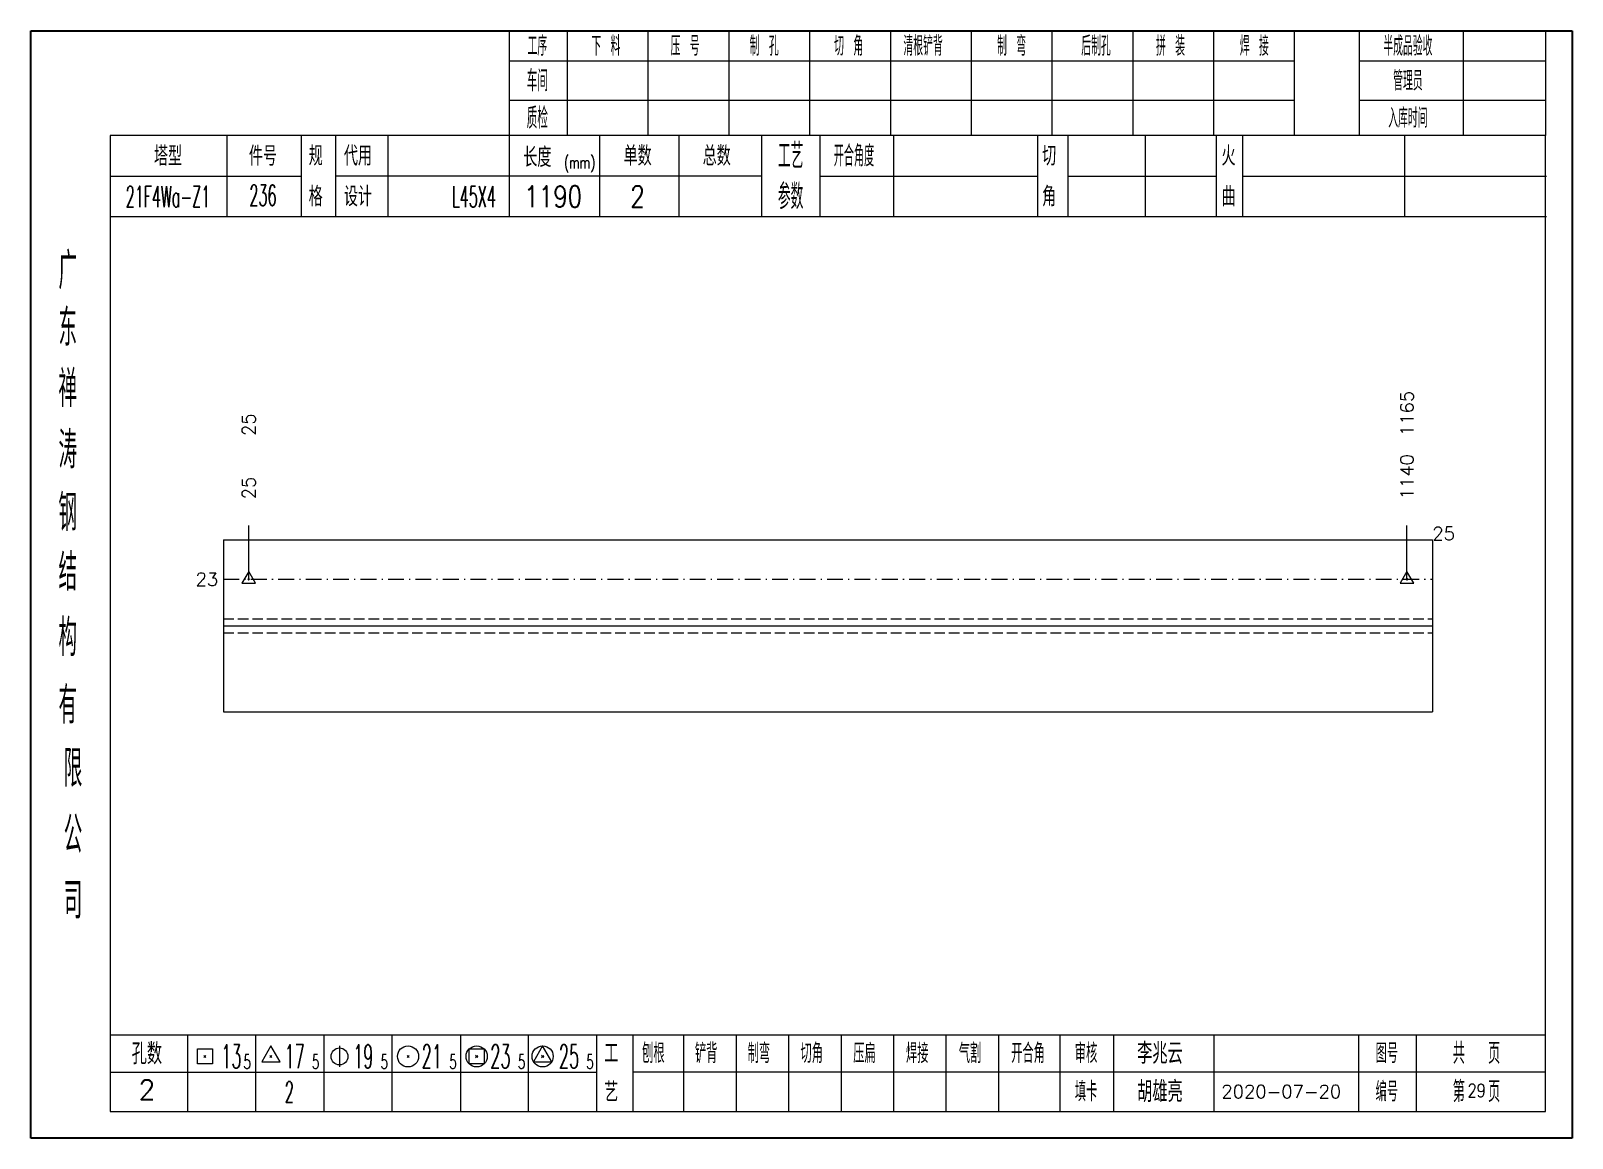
# Model space of a CAD drawing. Extents: x 1310 to 15542, y -76 to 8381.
# Drawn here: x 10256.1 to 10548.2, y 5083.7 to 5293.7 of the extents above; entities that cross this region are included whole.
import ezdxf
from ezdxf.enums import TextEntityAlignment as Align

# ---------------------------------------------------------------- set-up
doc = ezdxf.new("R2010")
doc.units = 0
doc.header["$MEASUREMENT"] = 0
doc.linetypes.add('一点画线', pattern=[5.2, 3, -1, 0.2, -1])
doc.linetypes.add('虚线', pattern=[2.75, 2, -0.75])
doc.layers.get('0').update_dxf_attribs({"linetype": 'CONTINUOUS', "lineweight": 25})
for name, color, linetype, lineweight in [('1', 7, 'CONTINUOUS', 25), ('4', 7, 'CONTINUOUS', 25), ('5', 7, 'CONTINUOUS', 25)]:
    doc.layers.add(name, color=color, linetype=linetype, lineweight=lineweight)
doc.styles.get("Standard").update_dxf_attribs({"font": 'simplex.shx', "width": 0.7, "height": 3, "bigfont": 'gbhzfs.shx'})

msp = doc.modelspace()

# ---------------------------------------------------------------- texts
at = {"color": 7, "linetype": 'Continuous', "lineweight": 13}
for s, p in [('1165', (10516.878, 5216.854)), ('25', (10297.375, 5216.854))]:
    msp.add_text(s, height=2.5, rotation=90, dxfattribs=at).set_placement(p, align=Align.MIDDLE_LEFT)
at = {"color": 8, "linetype": 'Continuous', "lineweight": 9}
for s, p in [('1140', (10516.878, 5204.854)), ('25', (10297.375, 5204.854))]:
    msp.add_text(s, height=2.5, rotation=90, dxfattribs=at).set_placement(p, align=Align.MIDDLE_LEFT)
at = {"color": 7, "linetype": 'Continuous', "lineweight": 13}
msp.add_text('25', height=2.5, dxfattribs=at).set_placement((10521.692, 5198.354), align=Align.MIDDLE_LEFT)
msp.add_text('23', height=2.5, dxfattribs=at).set_placement((10291.562, 5189.687), align=Align.MIDDLE_RIGHT)
at = {"layer": '4', "color": 1, "linetype": 'Continuous', "lineweight": 25}
for s, height, width, p in [('工序', 3.7, 0.7, (10352.062, 5290.811)), ('下 料', 3.7, 0.7, (10365.062, 5290.811)), ('压 号', 3.7, 0.7, (10380.062, 5290.811)), ('制 孔', 3.7, 0.7, (10395.062, 5290.811)), ('切 角', 3.7, 0.7, (10411.062, 5290.811)), ('清根铲背 ', 3.7, 0.7, (10426.062, 5290.811)), (' 制 弯', 3.7, 0.7, (10441.062, 5290.811)), (' 后制孔', 3.7, 0.7, (10457.062, 5290.811)), ('拼 装', 3.7, 0.7, (10472.062, 5290.811)), (' 焊 接', 3.7, 0.7, (10487.062, 5290.811)), ('半成品验收', 3.7, 0.7, (10517.062, 5290.811)), ('车间', 4, 0.7, (10352.062, 5284.211)), ('管理员', 3.7, 0.7, (10517.062, 5284.211)), ('质检', 4, 0.7, (10352.062, 5277.151)), ('入库时间', 3.7, 0.7, (10517.062, 5277.151)), ('(mm)', 2.24, 0.7, (10360.062, 5268.711)), ('工艺', 4.8, 0.7, (10400.062, 5269.971)), ('开合角度', 4, 0.6, (10412.062, 5269.971)), ('21F4Wa-Z1', 4, 0.5, (10282.062, 5262.231)), ('236', 4, 0.5, (10300.062, 5262.481)), ('L45X4', 4, 0.5, (10340.062, 5262.211)), ('1190', 4, 0.8, (10355.062, 5262.261)), ('2', 4, 0.8, (10371.062, 5262.261)), ('参数', 4.8, 0.7, (10400.062, 5262.261)), ('广', 6.96, 0.7, (10263.062, 5248.181)), ('东', 6.96, 0.7, (10263.062, 5237.391)), ('禅', 6.96, 0.7, (10263.062, 5225.801)), ('涛', 6.96, 0.7, (10263.062, 5214.201)), ('钢', 6.96, 0.7, (10263.062, 5202.311)), ('结', 6.96, 0.7, (10263.062, 5191.001)), ('构', 6.96, 0.7, (10263.062, 5178.621)), ('有', 6.96, 0.7, (10263.062, 5165.811)), ('限', 6.96, 0.7, (10264.062, 5153.811)), ('公', 6.96, 0.7, (10264.062, 5141.271)), ('司', 6.96, 0.7, (10264.062, 5128.791)), ('13', 4.47, 0.5, (10294.062, 5099.211)), ('17', 4.47, 0.5, (10306.062, 5099.211)), ('19', 4.47, 0.5, (10319.062, 5099.211)), ('21', 4.47, 0.5, (10332.062, 5099.211)), ('23', 4.47, 0.5, (10345.062, 5099.211)), ('25', 4.47, 0.5, (10358.062, 5099.211)), ('刨根', 3.7, 0.8, (10374.062, 5099.811)), ('铲背', 3.7, 0.8, (10384.062, 5099.811)), ('制弯', 3.7, 0.8, (10394.062, 5099.811)), ('切角', 3.7, 0.8, (10404.062, 5099.811)), ('压扁', 3.7, 0.8, (10414.062, 5099.811)), ('焊接', 3.7, 0.8, (10424.062, 5099.811)), ('气割', 3.7, 0.8, (10434.062, 5099.811)), ('开合角', 3.7, 0.8, (10445.062, 5099.811)), ('审核', 3.7, 0.8, (10456.062, 5099.811)), ('图号', 3.7, 0.8, (10513.062, 5099.811)), ('共  页', 4, 0.8, (10530.062, 5099.811)), ('5', 2.68, 0.6, (10297.062, 5098.211)), ('5', 2.68, 0.6, (10310.062, 5098.211)), ('5', 2.68, 0.6, (10323.062, 5098.211)), ('5', 2.68, 0.6, (10336.062, 5098.211)), ('5', 2.68, 0.6, (10349.062, 5098.211)), ('5', 2.68, 0.6, (10362.062, 5098.211)), ('填卡', 3.7, 0.8, (10456.062, 5092.541)), ('编号', 3.7, 0.8, (10513.062, 5092.541)), ('第  页', 4, 0.8, (10530.062, 5092.541)), ('2', 4, 0.5, (10305.062, 5092.461))]:
    msp.add_text(s, height=height, dxfattribs=dict(at, width=width)).set_placement(p, align=Align.MIDDLE_CENTER)
for s, height, p in [('塔型', 3.7, (10282.062, 5269.941)), ('件号', 3.7, (10300.062, 5269.941)), ('规', 3.7, (10310.062, 5269.971)), ('代用', 3.7, (10318.062, 5269.971)), ('长度', 3.7, (10352.062, 5269.711)), ('单数', 3.7, (10371.062, 5269.971)), ('总数', 3.7, (10386.062, 5269.971)), ('切', 3.7, (10449.062, 5269.971)), ('火', 3.7, (10483.062, 5269.971)), ('格', 3.7, (10310.062, 5262.261)), ('设计', 3.7, (10318.062, 5262.261)), ('角', 3.7, (10449.062, 5262.261)), ('曲', 3.7, (10483.062, 5262.261)), ('孔数', 4, (10278.062, 5099.731)), ('工', 3.7, (10366.062, 5099.811)), ('李兆云', 4, (10470.062, 5099.811)), ('2', 3.7, (10278.062, 5092.901)), ('胡雄亮', 4, (10470.062, 5092.541)), ('艺', 3.7, (10366.062, 5092.461)), ('2020-07-20', 2.5, (10493.062, 5092.541))]:
    msp.add_text(s, height=height, dxfattribs=at).set_placement(p, align=Align.MIDDLE_CENTER)
at = {"layer": '4', "color": 6, "linetype": 'Continuous', "lineweight": 25, "width": 0.8}
msp.add_text('29', height=2.5, dxfattribs=at).set_placement((10530.087, 5092.769), align=Align.MIDDLE_CENTER)

# ---------------------------------------------------------------- blocks, each defined once
blk = doc.blocks.new('孔17.5')
at = {"layer": '5', "color": 7, "linetype": 'Continuous', "lineweight": 13}
for p, q in [((0, 1), (-0.866, -0.5)), ((-0.1, -0.1), (0.1, 0.1)), ((0.1, -0.1), (-0.1, 0.1)), ((0.866, -0.5), (0, 1)), ((-0.866, -0.5), (0.866, -0.5))]:
    blk.add_line(p, q, dxfattribs=at)
blk = doc.blocks.new('CTJGK')
at = {"color": 6, "linetype": 'Continuous'}
for p, q in [((0, 209.97), (292.13, 209.97)), ((0, 0), (0, 209.97)), ((292.13, 209.97), (292.13, 0)), ((292.13, 0), (0, 0))]:
    blk.add_line(p, q, dxfattribs=at)

# ---------------------------------------------------------------- linework, layer by layer
at = {"color": 7, "linetype": 'Continuous', "lineweight": 18}
for p, q in [((10292.562, 5197.187), (10292.562, 5164.521)), ((10292.562, 5197.187), (10521.692, 5197.187)), ((10521.692, 5197.187), (10521.692, 5164.521)), ((10292.562, 5180.854), (10521.692, 5180.854))]:
    msp.add_line(p, q, dxfattribs=at)
at = {"color": 7, "linetype": 'Continuous', "lineweight": 13}
for p, q in [((10297.375, 5189.687), (10297.375, 5199.854)), ((10516.878, 5189.687), (10516.878, 5199.854))]:
    msp.add_line(p, q, dxfattribs=at)
at = {"color": 3, "linetype": '一点画线', "lineweight": 13}
msp.add_line((10292.562, 5189.687), (10521.692, 5189.687), dxfattribs=at)
at = {"color": 1, "linetype": '虚线', "lineweight": 18}
for p, q in [((10292.562, 5182.187), (10521.692, 5182.187)), ((10292.562, 5179.521), (10521.692, 5179.521))]:
    msp.add_line(p, q, dxfattribs=at)
at = {"layer": '1', "color": 7, "linetype": 'Continuous', "lineweight": 18}
msp.add_line((10292.562, 5164.521), (10521.692, 5164.521), dxfattribs=at)
at = {"layer": '4', "color": 1, "linetype": 'Continuous', "lineweight": 18}
for p, q in [((10256.062, 5293.681), (10256.062, 5083.711)), ((10548.192, 5293.681), (10256.062, 5293.681)), ((10346.692, 5293.681), (10346.692, 5273.841)), ((10357.722, 5293.681), (10357.722, 5273.821)), ((10373.032, 5293.681), (10373.032, 5273.821)), ((10388.352, 5293.681), (10388.352, 5273.821)), ((10403.662, 5293.681), (10403.662, 5273.821)), ((10418.972, 5293.681), (10418.972, 5273.821)), ((10434.282, 5293.681), (10434.282, 5273.821)), ((10449.602, 5293.681), (10449.602, 5273.821)), ((10464.912, 5293.681), (10464.912, 5273.821)), ((10480.222, 5293.681), (10480.222, 5273.821)), ((10495.532, 5293.681), (10495.532, 5273.841)), ((10495.532, 5293.681), (10495.532, 5273.821)), ((10507.812, 5293.681), (10507.812, 5273.821)), ((10527.562, 5293.681), (10527.562, 5273.821)), ((10543.142, 5293.681), (10543.142, 5273.821)), ((10548.192, 5263.881), (10548.192, 5293.681)), ((10495.532, 5287.951), (10346.692, 5287.951)), ((10543.142, 5287.951), (10507.812, 5287.951)), ((10495.532, 5280.471), (10346.692, 5280.471)), ((10543.142, 5280.471), (10507.812, 5280.471)), ((10271.072, 5273.821), (10271.072, 5088.761)), ((10543.142, 5273.821), (10271.072, 5273.821)), ((10293.192, 5273.831), (10293.192, 5258.411)), ((10307.342, 5258.411), (10307.342, 5273.821)), ((10313.842, 5258.411), (10313.842, 5273.821)), ((10323.712, 5273.821), (10323.712, 5258.411)), ((10346.692, 5273.841), (10346.692, 5258.411)), ((10363.812, 5273.821), (10363.812, 5258.411)), ((10378.862, 5273.821), (10378.862, 5258.411)), ((10394.562, 5273.821), (10394.562, 5258.411)), ((10405.622, 5273.821), (10405.622, 5258.411)), ((10419.572, 5273.821), (10419.572, 5258.411)), ((10446.872, 5273.821), (10446.872, 5258.411)), ((10452.632, 5273.821), (10452.632, 5258.411)), ((10467.252, 5273.821), (10467.252, 5258.411)), ((10480.712, 5273.821), (10480.712, 5258.411)), ((10485.702, 5273.821), (10485.702, 5258.411)), ((10516.442, 5273.821), (10516.442, 5258.411)), ((10543.142, 5088.761), (10543.142, 5273.821)), ((10307.342, 5266.061), (10271.072, 5266.061)), ((10394.562, 5266.111), (10313.842, 5266.111)), ((10405.622, 5266.111), (10446.872, 5266.111)), ((10452.632, 5266.111), (10480.712, 5266.111)), ((10485.702, 5266.111), (10543.322, 5266.111)), ((10548.192, 5083.711), (10548.192, 5263.881)), ((10543.322, 5258.411), (10271.072, 5258.411)), ((10271.072, 5103.291), (10543.142, 5103.291)), ((10285.762, 5103.291), (10285.762, 5088.761)), ((10298.692, 5088.761), (10298.692, 5103.291)), ((10311.622, 5103.291), (10311.622, 5088.761)), ((10324.542, 5088.761), (10324.542, 5103.291)), ((10337.472, 5103.291), (10337.472, 5088.761)), ((10350.402, 5088.761), (10350.402, 5103.291)), ((10363.322, 5088.761), (10363.322, 5103.291)), ((10370.192, 5088.761), (10370.192, 5103.291)), ((10379.852, 5088.761), (10379.852, 5103.291)), ((10389.792, 5088.761), (10389.792, 5103.291)), ((10399.732, 5088.761), (10399.732, 5103.291)), ((10409.682, 5088.761), (10409.682, 5103.291)), ((10419.622, 5088.761), (10419.622, 5103.291)), ((10429.562, 5088.761), (10429.562, 5103.291)), ((10439.512, 5088.761), (10439.512, 5103.291)), ((10451.152, 5088.761), (10451.152, 5103.291)), ((10461.302, 5088.761), (10461.302, 5103.291)), ((10480.362, 5088.761), (10480.362, 5103.291)), ((10507.742, 5088.761), (10507.742, 5103.291)), ((10518.702, 5088.761), (10518.702, 5103.291)), ((10363.322, 5096.161), (10271.072, 5096.161)), ((10370.152, 5096.321), (10543.142, 5096.321)), ((10271.072, 5088.761), (10543.142, 5088.761)), ((10256.062, 5083.711), (10548.192, 5083.711))]:
    msp.add_line(p, q, dxfattribs=at)
at = {"layer": '4', "color": 7, "linetype": 'Continuous', "lineweight": 13}
for p, q in [((10287.648, 5097.797), (10287.648, 5100.625)), ((10287.648, 5100.625), (10290.476, 5100.625)), ((10290.476, 5100.625), (10290.476, 5097.797)), ((10301.562, 5101.211), (10299.83, 5098.211)), ((10303.294, 5098.211), (10301.562, 5101.211)), ((10314.562, 5101.211), (10314.562, 5097.211)), ((10339.148, 5097.797), (10339.148, 5100.625)), ((10339.148, 5100.625), (10341.976, 5100.625)), ((10341.976, 5100.625), (10341.976, 5097.797)), ((10353.062, 5101.211), (10351.33, 5098.211)), ((10354.794, 5098.211), (10353.062, 5101.211)), ((10290.476, 5097.797), (10287.648, 5097.797)), ((10288.862, 5099.011), (10289.262, 5099.411)), ((10289.262, 5099.011), (10288.862, 5099.411)), ((10299.83, 5098.211), (10303.294, 5098.211)), ((10301.362, 5099.011), (10301.762, 5099.411)), ((10301.762, 5099.011), (10301.362, 5099.411)), ((10327.362, 5099.011), (10327.762, 5099.411)), ((10327.762, 5099.011), (10327.362, 5099.411)), ((10341.976, 5097.797), (10339.148, 5097.797)), ((10340.362, 5099.011), (10340.762, 5099.411)), ((10340.762, 5099.011), (10340.362, 5099.411)), ((10351.33, 5098.211), (10354.794, 5098.211)), ((10352.862, 5099.011), (10353.262, 5099.411)), ((10353.262, 5099.011), (10352.862, 5099.411))]:
    msp.add_line(p, q, dxfattribs=at)
for centre, radius in [((10314.562, 5099.211), 1.6), ((10327.562, 5099.211), 2), ((10340.562, 5099.211), 2), ((10353.062, 5099.211), 2)]:
    msp.add_circle(centre, radius, dxfattribs=at)

# ---------------------------------------------------------------- block references
at = {"color": 0, "linetype": 'Continuous'}
msp.add_blockref('CTJGK', (10256.062, 5083.711), dxfattribs=at)
at = {"color": 8, "linetype": 'Continuous', "lineweight": 9, "xscale": 1.5, "yscale": 1.5, "zscale": 1.5}
for p in [(10297.375, 5189.687), (10516.878, 5189.687)]:
    msp.add_blockref('孔17.5', p, dxfattribs=at)

msp.set_redraw_order([(e.dxf.handle, doc.entitydb.next_handle()) for e in msp.query("TEXT MTEXT ATTDEF DIMENSION ARC_DIMENSION")])  # texts and dimensions are drawn at this point

doc.saveas('drawing.dxf')
